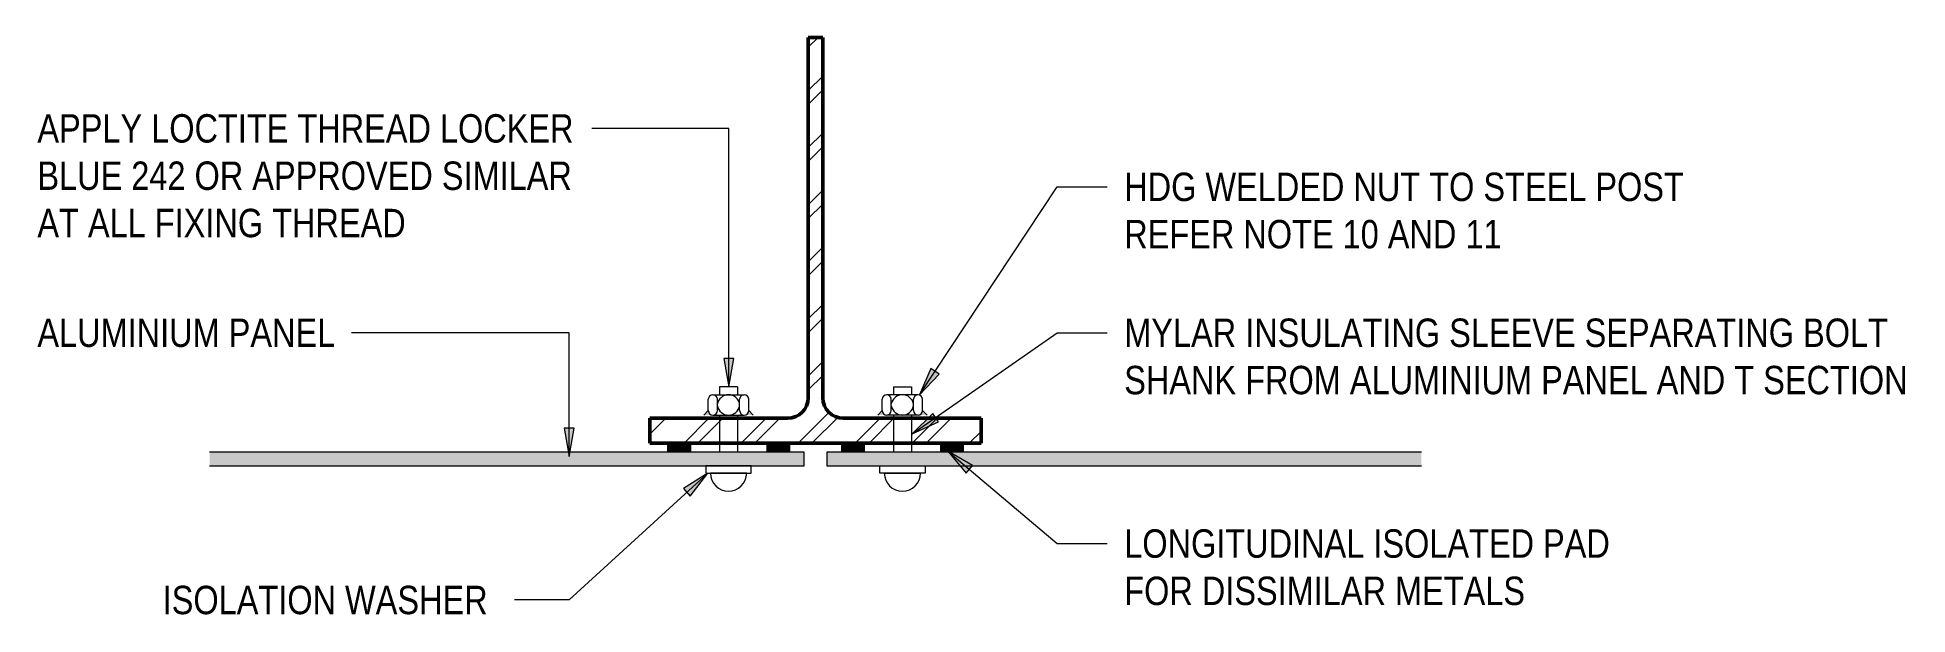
# Model space of a CAD drawing. Header units: metres. Extents: x 2.5 to 15.5, y -5.5 to 5.4.
# Drawn here: x 2.769 to 3.593, y 3.209 to 3.463 of the extents above; entities that cross this region are included whole.
import ezdxf

# ---------------------------------------------------------------- set-up
doc = ezdxf.new("R2010")
doc.units = ezdxf.units.M
for name, color, linetype, lineweight in [('A-DETL', 7, 'Continuous', 13), ('A-DETL-GENF', 7, 'Continuous', 9), ('G-ANNO-TEXT', 7, 'Continuous', 9)]:
    doc.layers.add(name, color=color, linetype=linetype, lineweight=lineweight)
doc.styles.add('Arial Narrow_2', font='ARIALN.TTF', dxfattribs={"height": 0.0125})

msp = doc.modelspace()

# ---------------------------------------------------------------- texts
at = {"layer": 'G-ANNO-TEXT', "char_height": 0.0125, "attachment_point": 1, "style": 'Arial Narrow_2', "bg_fill": 3, "box_fill_scale": 1, "bg_fill_color": 256, "bg_fill_true_color": 13158600, "bg_fill_transparency": 0}
for s, insert in [('APPLY LOCTITE THREAD LOCKER', (2.7690444, 3.429068)), ('BLUE 242 OR APPROVED SIMILAR ', (2.7690444, 3.4082321)), ('HDG WELDED NUT TO STEEL POST', (3.2479946, 3.4033333)), ('AT ALL FIXING THREAD', (2.7690444, 3.3873961)), ('REFER NOTE 10 AND 11', (3.2479946, 3.3824973)), ('ALUMINIUM PANEL', (2.7690444, 3.339068)), ('MYLAR INSULATING SLEEVE SEPARATING BOLT ', (3.2479946, 3.339068)), ('SHANK FROM ALUMINIUM PANEL AND T SECTION', (3.2479946, 3.3182321)), ('LONGITUDINAL ISOLATED PAD', (3.2479946, 3.2462462)), ('FOR DISSIMILAR METALS ', (3.2479946, 3.2254103)), ('ISOLATION WASHER ', (2.8242552, 3.2213823))]:
    msp.add_mtext(s, dxfattribs=dict(at, insert=insert))

# ---------------------------------------------------------------- hatches: boundary and pattern name
at = {"layer": 'A-DETL-GENF'}
h = msp.add_hatch(dxfattribs=at)
h.set_pattern_fill('FP_1', color=256, style=0, pattern_type=2)
h.set_pattern_definition([(45, (-7.32098, 0), (-0.012572359, 0.012572359), []), (45, (-7.32098, 0.01905), (-0.012572359, 0.012572359), [])])
h.paths.add_polyline_path([(3.1849326, 3.2841674), (3.1849326, 3.2951674), (3.1241326, 3.2951674), (3.1218032, 3.295474), (3.1196326, 3.2963731), (3.1177686, 3.2978034), (3.1163384, 3.2996674), (3.1154393, 3.301838), (3.1151326, 3.3041674), (3.1151326, 3.4628825), (3.1087326, 3.4628825), (3.1087326, 3.3041674), (3.1084259, 3.301838), (3.1075268, 3.2996674), (3.1060966, 3.2978034), (3.1042326, 3.2963731), (3.102062, 3.295474), (3.0997326, 3.2951674), (3.0389326, 3.2951674), (3.0389326, 3.2841674)])
h = msp.add_hatch(color=256, dxfattribs=at)
h.paths.add_polyline_path([(3.0667129, 3.2965736), (3.0661953, 3.2966418), (3.0657129, 3.2968416), (3.0652987, 3.2971594), (3.0649808, 3.2975736), (3.064781, 3.298056), (3.0647129, 3.2985736), (3.0627129, 3.2965736)])
h.paths.add_polyline_path([(3.0845171, 3.2965736), (3.0825171, 3.2985736), (3.082449, 3.298056), (3.0822492, 3.2975736), (3.0819313, 3.2971594), (3.0815171, 3.2968416), (3.0810348, 3.2966418), (3.0805171, 3.2965736)])
h = msp.add_hatch(color=256, dxfattribs=at)
h.paths.add_polyline_path([(3.1433481, 3.2965736), (3.1428304, 3.2966418), (3.1423481, 3.2968416), (3.1419339, 3.2971594), (3.141616, 3.2975736), (3.1414162, 3.298056), (3.1413481, 3.2985736), (3.1393481, 3.2965736)])
h.paths.add_polyline_path([(3.1611523, 3.2965736), (3.1591523, 3.2985736), (3.1590842, 3.298056), (3.1588844, 3.2975736), (3.1585665, 3.2971594), (3.1581523, 3.2968416), (3.15767, 3.2966418), (3.1571523, 3.2965736)])
at = {"layer": 'A-DETL-GENF', "true_color": 0xebebeb}
for points in [[(3.0567896, 3.2801674), (3.0567896, 3.2841674), (3.0467896, 3.2841674), (3.0467896, 3.2801674)], [(3.0997326, 3.2801674), (3.1004204, 3.2801674), (3.1004204, 3.2841674), (3.0904204, 3.2841674), (3.0904204, 3.2801674)], [(3.1234454, 3.2801674), (3.1334454, 3.2801674), (3.1334454, 3.2841284), (3.1234454, 3.2841284)], [(3.1770763, 3.2801674), (3.1770763, 3.2841284), (3.1670763, 3.2841284), (3.1670763, 3.2801674)]]:
    msp.add_hatch(color=7, dxfattribs=at).paths.add_polyline_path(points)
at = {"layer": 'A-DETL-GENF', "true_color": 0xc0c0c0}
for points in [[(3.1069326, 3.2741674), (3.1069326, 3.2801674), (2.8449326, 3.2801674), (2.8449326, 3.2741674)], [(3.1169326, 3.2741674), (3.3789326, 3.2741674), (3.3789326, 3.2801674), (3.1169326, 3.2801674)]]:
    msp.add_hatch(color=9, dxfattribs=at).paths.add_polyline_path(points)
at = {"layer": 'G-ANNO-TEXT'}
for points in [[(3.0737229, 3.3090054), (3.075927, 3.3215054), (3.0715189, 3.3215054)], [(3.157749, 3.3054412), (3.1664895, 3.3146451), (3.1628144, 3.3170795)], [(3.1545833, 3.2883249), (3.1660997, 3.2936615), (3.16358, 3.2972785)], [(3.0033267, 3.2783395), (3.0055308, 3.2908395), (3.0011226, 3.2908395)], [(3.1701985, 3.2807116), (3.1783306, 3.2709661), (3.1811733, 3.2743351)], [(3.0645059, 3.2709517), (3.0537862, 3.2641549), (3.0567574, 3.2608984)]]:
    msp.add_hatch(color=256, dxfattribs=at).paths.add_polyline_path(points)

# ---------------------------------------------------------------- linework, layer by layer
at = {"layer": 'A-DETL', "lineweight": 50}
for p, q in [((3.1087326, 3.4628825), (3.1087326, 3.3041674)), ((3.1151326, 3.4628825), (3.1087326, 3.4628825)), ((3.1151326, 3.3041674), (3.1151326, 3.4628825)), ((3.0997326, 3.2951674), (3.0389326, 3.2951674)), ((3.0389326, 3.2951674), (3.0389326, 3.2841674)), ((3.1849326, 3.2951674), (3.1241326, 3.2951674)), ((3.1849326, 3.2841674), (3.1849326, 3.2951674)), ((3.0389326, 3.2841674), (3.1849326, 3.2841674))]:
    msp.add_line(p, q, dxfattribs=at)
at = {"layer": 'A-DETL', "lineweight": 9}
for p, q in [((3.0667129, 3.3055046), (3.0805171, 3.3055046)), ((3.0667129, 3.3055046), (3.0805171, 3.3055046)), ((3.0667129, 3.3055046), (3.0805171, 3.3055046)), ((3.0695943, 3.3090189), (3.0695961, 3.3055046)), ((3.077615, 3.3090148), (3.0695943, 3.3090189)), ((3.077615, 3.3090148), (3.077615, 3.3055046)), ((3.1571523, 3.3055046), (3.1433481, 3.3055046)), ((3.1571523, 3.3055046), (3.1433481, 3.3055046)), ((3.1571523, 3.3055046), (3.1433481, 3.3055046)), ((3.1462502, 3.3090148), (3.1542709, 3.3090189)), ((3.1462502, 3.3090148), (3.1462502, 3.3055046)), ((3.1542709, 3.3090189), (3.1542691, 3.3055046)), ((3.0647129, 3.2985736), (3.0627129, 3.2965736)), ((3.0647129, 3.2985736), (3.0647129, 3.3035046)), ((3.0687129, 3.2985736), (3.0687129, 3.3035046)), ((3.0785171, 3.2985736), (3.0785171, 3.3035046)), ((3.0825171, 3.2985736), (3.0825171, 3.3035046)), ((3.0825171, 3.2985736), (3.0845171, 3.2965736)), ((3.1413481, 3.2985736), (3.1393481, 3.2965736)), ((3.1413481, 3.2985736), (3.1413481, 3.3035046)), ((3.1453481, 3.2985736), (3.1453481, 3.3035046)), ((3.1551523, 3.2985736), (3.1551523, 3.3035046)), ((3.1591523, 3.2985736), (3.1591523, 3.3035046)), ((3.1591523, 3.2985736), (3.1611523, 3.2965736)), ((3.0667129, 3.2965736), (3.0805171, 3.2965736)), ((3.0696014, 3.2965736), (3.0696097, 3.2801674)), ((3.077615, 3.2965736), (3.077615, 3.2801674)), ((3.1571523, 3.2965736), (3.1433481, 3.2965736)), ((3.1462502, 3.2965736), (3.1462502, 3.2801674)), ((3.1542638, 3.2965736), (3.1542555, 3.2801674)), ((3.0467896, 3.2841674), (3.0467896, 3.2801674)), ((3.0567896, 3.2841674), (3.0567896, 3.2801674)), ((3.0904204, 3.2841674), (3.0904204, 3.2801674)), ((3.1004204, 3.2841674), (3.1004204, 3.2801674)), ((3.1234454, 3.2841284), (3.1234454, 3.2801674)), ((3.1334454, 3.2841284), (3.1334454, 3.2801674)), ((3.1670763, 3.2841284), (3.1670763, 3.2801674)), ((3.1770763, 3.2841284), (3.1770763, 3.2801674)), ((3.1069326, 3.2801674), (2.8449326, 3.2801674)), ((2.8449326, 3.2741674), (3.1069326, 3.2741674)), ((3.0636428, 3.2741674), (3.0636428, 3.2709568)), ((3.0836428, 3.2741674), (3.0636428, 3.2741674)), ((3.0836428, 3.2709568), (3.0836428, 3.2741674)), ((3.1069326, 3.2741674), (3.1069326, 3.2801674)), ((3.3789326, 3.2801674), (3.1169326, 3.2801674)), ((3.1169326, 3.2801674), (3.1169326, 3.2741674)), ((3.1169326, 3.2741674), (3.3789326, 3.2741674)), ((3.1402224, 3.2741674), (3.1602224, 3.2741674)), ((3.1402224, 3.2709568), (3.1402224, 3.2741674)), ((3.1602224, 3.2741674), (3.1602224, 3.2709568)), ((3.0636428, 3.2709568), (3.0836428, 3.2709568)), ((3.0816146, 3.2709662), (3.0656154, 3.2709581)), ((3.1602224, 3.2709568), (3.1402224, 3.2709568)), ((3.1422506, 3.2709662), (3.1582498, 3.2709581))]:
    msp.add_line(p, q, dxfattribs=at)
for centre, radius, start, end in [((3.0667129, 3.3035046), 0.002, 0, 180), ((3.073615, 3.3005046), 0.005, 11.3556156, 168.6443844), ((3.0805171, 3.3035046), 0.002, 0, 180), ((3.1433481, 3.3035046), 0.002, 0, 180), ((3.1502502, 3.3005046), 0.005, 11.3556156, 168.6443844), ((3.1571523, 3.3035046), 0.002, 0, 180), ((3.0667129, 3.2985736), 0.002, 180, 0), ((3.073615, 3.3015736), 0.005, 191.3556156, 348.6443844), ((3.0805171, 3.2985736), 0.002, 180, 0), ((3.1433481, 3.2985736), 0.002, 180, 0), ((3.1502502, 3.3015736), 0.005, 191.3556156, 348.6443844), ((3.1571523, 3.2985736), 0.002, 180, 0), ((3.073615, 3.2710424), 0.008, 180.6037199, 359.4544665), ((3.1502502, 3.2710424), 0.008, 180.5455335, 359.3962801)]:
    msp.add_arc(centre, radius, start, end, dxfattribs=at)
at = {"layer": 'A-DETL', "lineweight": 50}
for centre, start, end in [((3.0997326, 3.3041674), 270, 360), ((3.1241326, 3.3041674), 180, 270)]:
    msp.add_arc(centre, 0.009, start, end, dxfattribs=at)
at = {"layer": 'G-ANNO-TEXT'}
for p, q in [((3.0257544, 3.422818), (3.0133464, 3.422818)), ((3.0737229, 3.422818), (3.0257544, 3.422818)), ((3.0737229, 3.3090054), (3.0737229, 3.422818)), ((3.157749, 3.3054412), (3.2184521, 3.3970833)), ((3.2184521, 3.3970833), (3.2404946, 3.3970833)), ((2.9874602, 3.332818), (2.9075131, 3.332818)), ((3.0033267, 3.332818), (2.9874602, 3.332818)), ((3.0033267, 3.2783395), (3.0033267, 3.332818)), ((3.1545833, 3.2883249), (3.2184521, 3.332818)), ((3.2184521, 3.332818), (3.2404946, 3.332818)), ((3.075927, 3.3215054), (3.0715189, 3.3215054)), ((3.0715189, 3.3215054), (3.0737229, 3.3090054)), ((3.0737229, 3.3090054), (3.075927, 3.3215054)), ((3.1628144, 3.3170795), (3.157749, 3.3054412)), ((3.157749, 3.3054412), (3.1664895, 3.3146451)), ((3.1664895, 3.3146451), (3.1628144, 3.3170795)), ((3.16358, 3.2972785), (3.1545833, 3.2883249)), ((3.1660997, 3.2936615), (3.16358, 3.2972785)), ((3.0055308, 3.2908395), (3.0011226, 3.2908395)), ((3.0011226, 3.2908395), (3.0033267, 3.2783395)), ((3.0033267, 3.2783395), (3.0055308, 3.2908395)), ((3.1545833, 3.2883249), (3.1660997, 3.2936615)), ((3.1701985, 3.2807116), (3.1783306, 3.2709661)), ((3.1811733, 3.2743351), (3.1701985, 3.2807116)), ((3.1701985, 3.2807116), (3.2184521, 3.2399962)), ((3.1783306, 3.2709661), (3.1811733, 3.2743351)), ((3.0645059, 3.2709517), (3.0033267, 3.2151323)), ((3.0645059, 3.2709517), (3.0537862, 3.2641549)), ((3.0537862, 3.2641549), (3.0567574, 3.2608984)), ((3.0567574, 3.2608984), (3.0645059, 3.2709517)), ((3.2184521, 3.2399962), (3.2404946, 3.2399962)), ((2.9874602, 3.2151323), (2.9792604, 3.2151323)), ((3.0033267, 3.2151323), (2.9874602, 3.2151323))]:
    msp.add_line(p, q, dxfattribs=at)

msp.set_redraw_order([(e.dxf.handle, doc.entitydb.next_handle()) for e in msp.query("TEXT MTEXT ATTDEF DIMENSION ARC_DIMENSION")])  # texts and dimensions are drawn at this point

doc.saveas('drawing.dxf')
